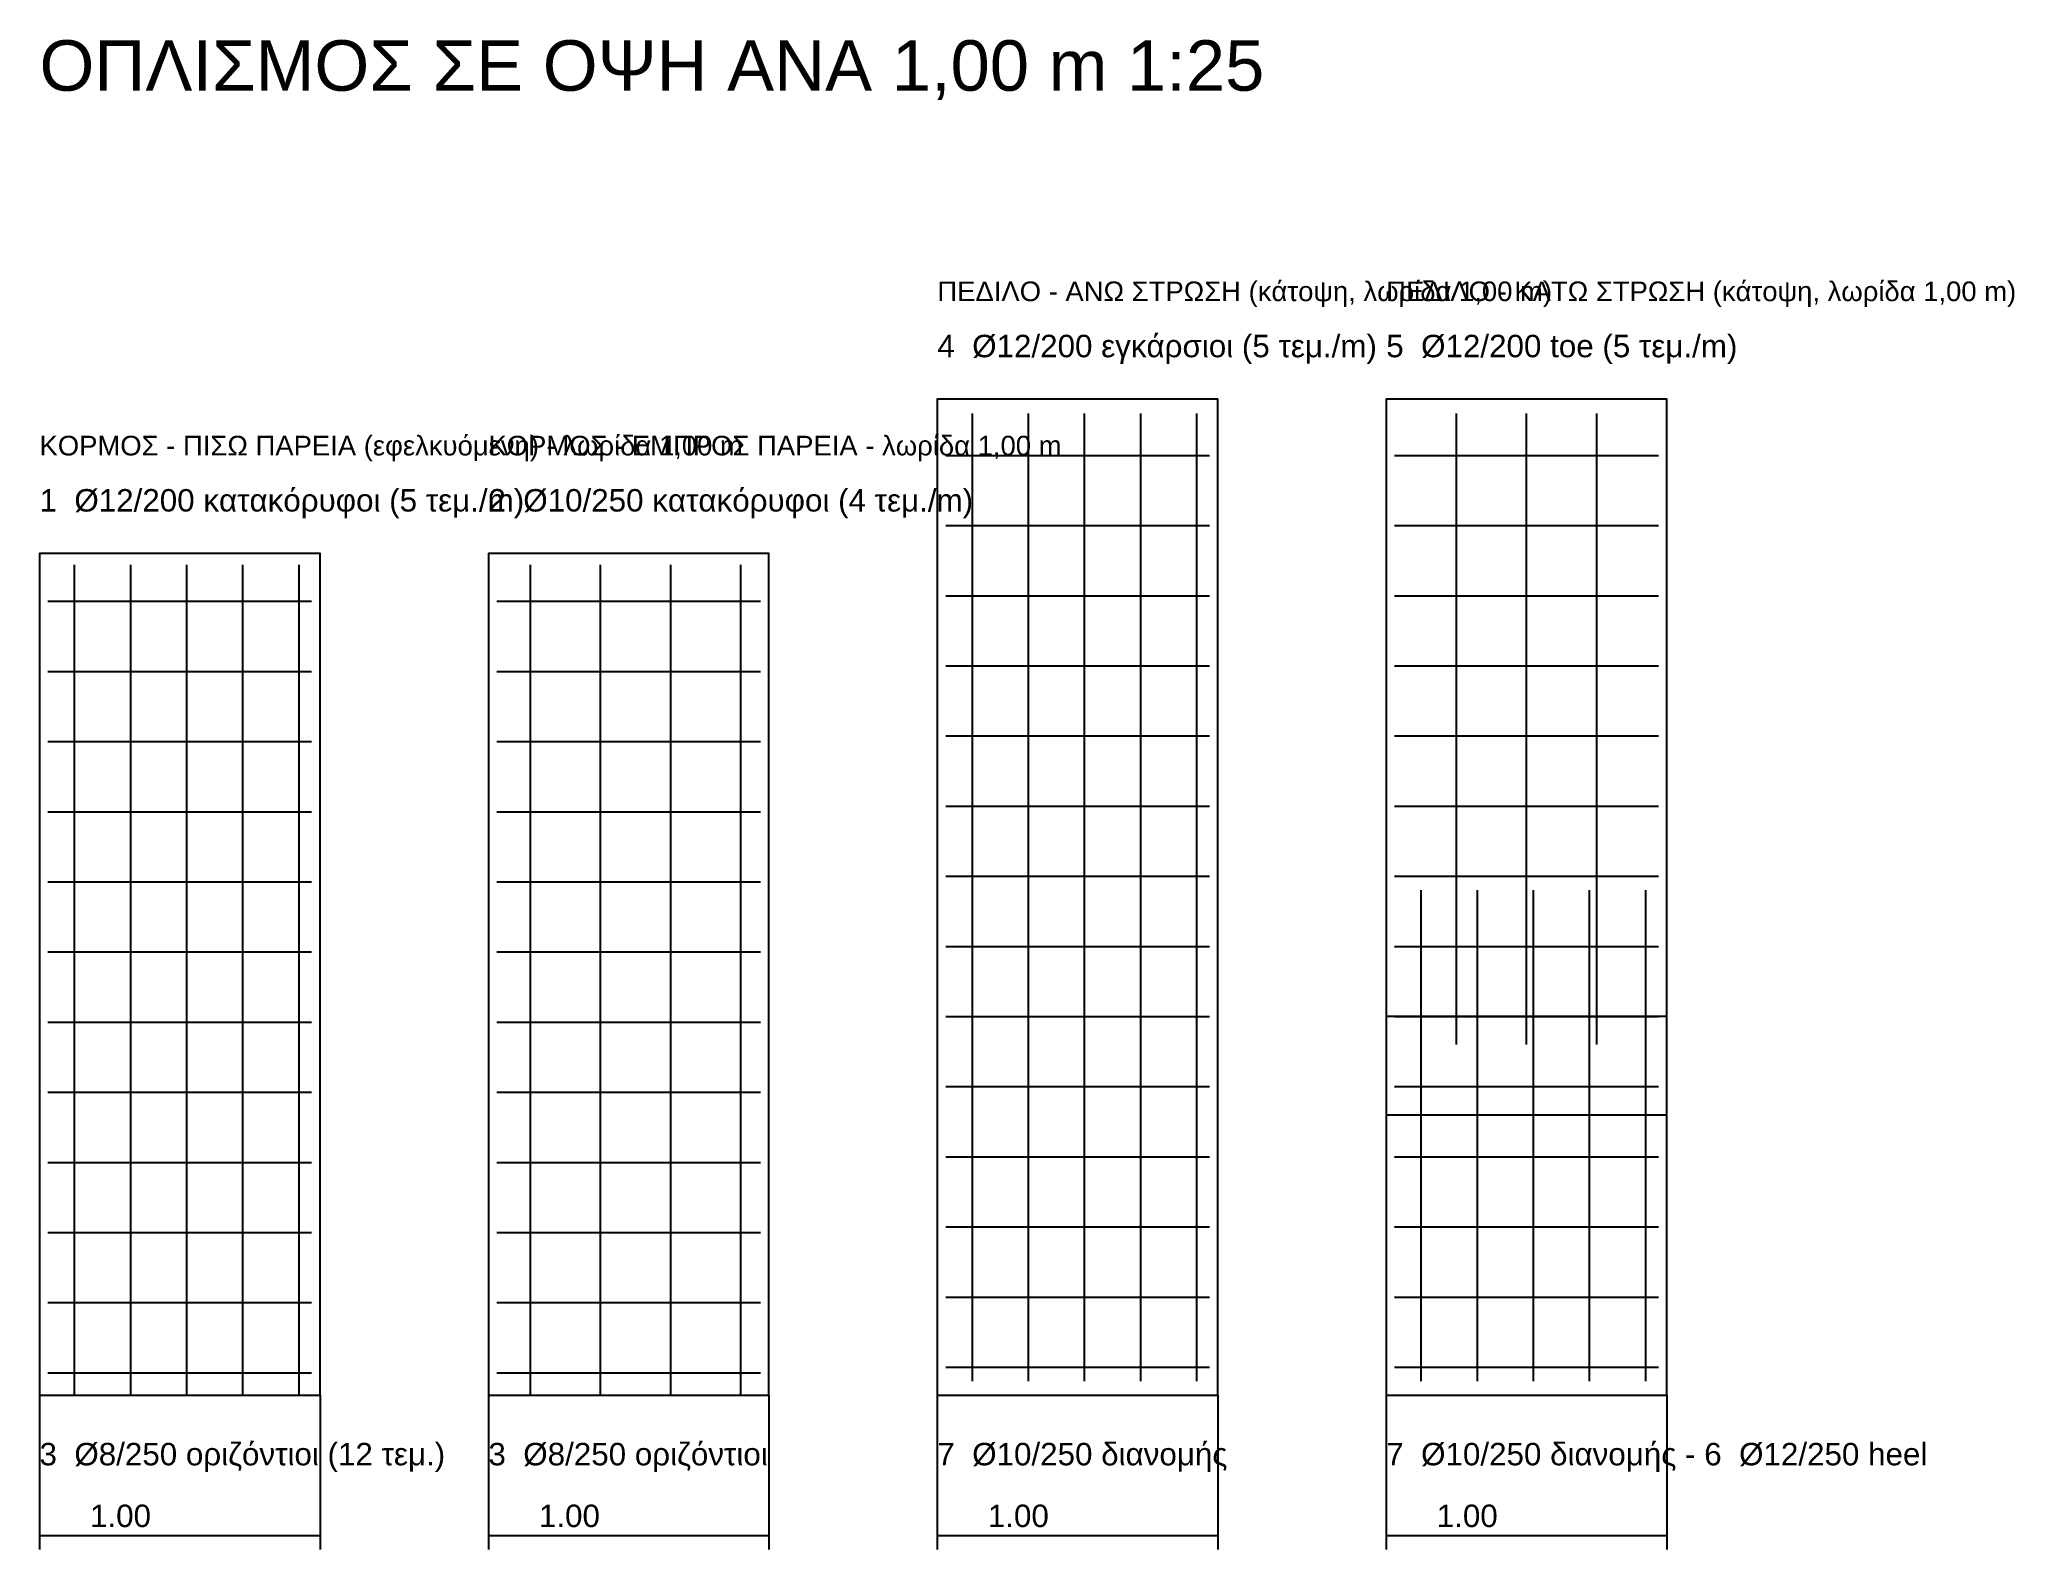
# Model space of a CAD drawing. Header units: metres. Extents: x -2 to 41.2, y -15.3 to 5.2.
# Drawn here: x 34.2 to 41.24, y -0.55 to 4.83 of the extents above; entities that cross this region are included whole.
import ezdxf

# ---------------------------------------------------------------- set-up
doc = ezdxf.new("R2010")
doc.units = ezdxf.units.M
for name, color, linetype in [('DIASTASEIS', 3, 'CONTINUOUS'), ('KEIMENO', 7, 'CONTINUOUS'), ('OPLISMOS', 4, 'CONTINUOUS'), ('XYLOTYPOS', 6, 'CONTINUOUS')]:
    doc.layers.add(name, color=color, linetype=linetype)
doc.styles.add('HEXIS', font='arial.ttf')

msp = doc.modelspace()

# ---------------------------------------------------------------- texts
at = {"layer": 'DIASTASEIS', "style": 'HEXIS'}
for p in [(34.38, -0.47), (35.98, -0.47), (37.58, -0.47), (39.18, -0.47)]:
    msp.add_text('1.00', height=0.08, dxfattribs=at).set_placement(p)
at = {"layer": 'KEIMENO', "style": 'HEXIS'}
for s, height, p in [('ΟΠΛΙΣΜΟΣ ΣΕ ΟΨΗ ΑΝΑ 1,00 m 1:25', 0.18, (34.2, 4.65)), ('ΠΕΔΙΛΟ - ΑΝΩ ΣΤΡΩΣΗ (κάτοψη, λωρίδα 1,00 m)', 0.07, (37.4, 3.9)), ('ΠΕΔΙΛΟ - ΚΑΤΩ ΣΤΡΩΣΗ (κάτοψη, λωρίδα 1,00 m)', 0.07, (39, 3.9)), ('ΚΟΡΜΟΣ - ΠΙΣΩ ΠΑΡΕΙΑ (εφελκυόμενη) - λωρίδα 1,00 m', 0.07, (34.2, 3.35)), ('ΚΟΡΜΟΣ - ΕΜΠΡΟΣ ΠΑΡΕΙΑ - λωρίδα 1,00 m', 0.07, (35.8, 3.35))]:
    msp.add_text(s, height=height, dxfattribs=at).set_placement(p)
at = {"layer": 'OPLISMOS', "style": 'HEXIS'}
for s, p in [('4  %%c12/200 εγκάρσιοι (5 τεμ./m)', (37.4, 3.7)), ('5  %%c12/200 toe (5 τεμ./m)', (39, 3.7)), ('1  %%c12/200 κατακόρυφοι (5 τεμ./m)', (34.2, 3.15)), ('2  %%c10/250 κατακόρυφοι (4 τεμ./m)', (35.8, 3.15)), ('3  %%c8/250 οριζόντιοι (12 τεμ.)', (34.2, -0.25)), ('3  %%c8/250 οριζόντιοι', (35.8, -0.25)), ('7  %%c10/250 διανομής', (37.4, -0.25)), ('7  %%c10/250 διανομής - 6  %%c12/250 heel', (39, -0.25))]:
    msp.add_text(s, height=0.08, dxfattribs=at).set_placement(p)

# ---------------------------------------------------------------- linework, layer by layer
at = {"layer": 'DIASTASEIS'}
for p, q in [((34.2, 0), (34.2, -0.55)), ((35.2, 0), (35.2, -0.55)), ((35.8, 0), (35.8, -0.55)), ((36.8, 0), (36.8, -0.55)), ((37.4, 0), (37.4, -0.55)), ((38.4, 0), (38.4, -0.55)), ((39, 0), (39, -0.55)), ((40, 0), (40, -0.55)), ((34.2, -0.5), (35.2, -0.5)), ((35.8, -0.5), (36.8, -0.5)), ((37.4, -0.5), (38.4, -0.5)), ((39, -0.5), (40, -0.5))]:
    msp.add_line(p, q, dxfattribs=at)
at = {"layer": 'OPLISMOS'}
for p, q in [((37.525, 0.05), (37.525, 3.5)), ((37.725, 0.05), (37.725, 3.5)), ((37.925, 0.05), (37.925, 3.5)), ((38.125, 0.05), (38.125, 3.5)), ((38.325, 0.05), (38.325, 3.5)), ((39.25, 1.25), (39.25, 3.5)), ((39.5, 1.25), (39.5, 3.5)), ((39.75, 1.25), (39.75, 3.5)), ((40, 1.25), (40, 3.5)), ((37.43, 3.35), (38.37, 3.35)), ((39.03, 3.35), (39.97, 3.35)), ((37.43, 3.1), (38.37, 3.1)), ((39.03, 3.1), (39.97, 3.1)), ((34.325, 0), (34.325, 2.96)), ((34.525, 0), (34.525, 2.96)), ((34.725, 0), (34.725, 2.96)), ((34.925, 0), (34.925, 2.96)), ((35.125, 0), (35.125, 2.96)), ((35.95, 0), (35.95, 2.96)), ((36.2, 0), (36.2, 2.96)), ((36.45, 0), (36.45, 2.96)), ((36.7, 0), (36.7, 2.96)), ((34.23, 2.83), (35.17, 2.83)), ((35.83, 2.83), (36.77, 2.83)), ((37.43, 2.85), (38.37, 2.85)), ((39.03, 2.85), (39.97, 2.85)), ((34.23, 2.58), (35.17, 2.58)), ((35.83, 2.58), (36.77, 2.58)), ((37.43, 2.6), (38.37, 2.6)), ((39.03, 2.6), (39.97, 2.6)), ((34.23, 2.33), (35.17, 2.33)), ((35.83, 2.33), (36.77, 2.33)), ((37.43, 2.35), (38.37, 2.35)), ((39.03, 2.35), (39.97, 2.35)), ((34.23, 2.08), (35.17, 2.08)), ((35.83, 2.08), (36.77, 2.08)), ((37.43, 2.1), (38.37, 2.1)), ((39.03, 2.1), (39.97, 2.1)), ((37.43, 1.85), (38.37, 1.85)), ((39.03, 1.85), (39.97, 1.85)), ((34.23, 1.83), (35.17, 1.83)), ((35.83, 1.83), (36.77, 1.83)), ((39.125, 0.05), (39.125, 1.8)), ((39.325, 0.05), (39.325, 1.8)), ((39.525, 0.05), (39.525, 1.8)), ((39.725, 0.05), (39.725, 1.8)), ((39.925, 0.05), (39.925, 1.8)), ((34.23, 1.58), (35.17, 1.58)), ((35.83, 1.58), (36.77, 1.58)), ((37.43, 1.6), (38.37, 1.6)), ((39.03, 1.6), (39.97, 1.6)), ((37.43, 1.35), (38.37, 1.35)), ((39.03, 1.35), (39.97, 1.35)), ((34.23, 1.33), (35.17, 1.33)), ((35.83, 1.33), (36.77, 1.33)), ((34.23, 1.08), (35.17, 1.08)), ((35.83, 1.08), (36.77, 1.08)), ((37.43, 1.1), (38.37, 1.1)), ((39.03, 1.1), (39.97, 1.1)), ((37.43, 0.85), (38.37, 0.85)), ((39.03, 0.85), (39.97, 0.85)), ((34.23, 0.83), (35.17, 0.83)), ((35.83, 0.83), (36.77, 0.83)), ((34.23, 0.58), (35.17, 0.58)), ((35.83, 0.58), (36.77, 0.58)), ((37.43, 0.6), (38.37, 0.6)), ((39.03, 0.6), (39.97, 0.6)), ((34.23, 0.33), (35.17, 0.33)), ((35.83, 0.33), (36.77, 0.33)), ((37.43, 0.35), (38.37, 0.35)), ((39.03, 0.35), (39.97, 0.35)), ((34.23, 0.08), (35.17, 0.08)), ((35.83, 0.08), (36.77, 0.08)), ((37.43, 0.1), (38.37, 0.1)), ((39.03, 0.1), (39.97, 0.1))]:
    msp.add_line(p, q, dxfattribs=at)
at = {"layer": 'XYLOTYPOS'}
for points in [[(37.4, 0), (38.4, 0), (38.4, 3.55), (37.4, 3.55)], [(39, 0), (40, 0), (40, 3.55), (39, 3.55)], [(34.2, 0), (35.2, 0), (35.2, 3), (34.2, 3)], [(35.8, 0), (36.8, 0), (36.8, 3), (35.8, 3)], [(39, 1), (40, 1), (40, 1.35), (39, 1.35)]]:
    msp.add_lwpolyline(points, close=True, dxfattribs=at)

msp.set_redraw_order([(e.dxf.handle, doc.entitydb.next_handle()) for e in msp.query("TEXT MTEXT ATTDEF DIMENSION ARC_DIMENSION")])  # texts and dimensions are drawn at this point

doc.saveas('drawing.dxf')
